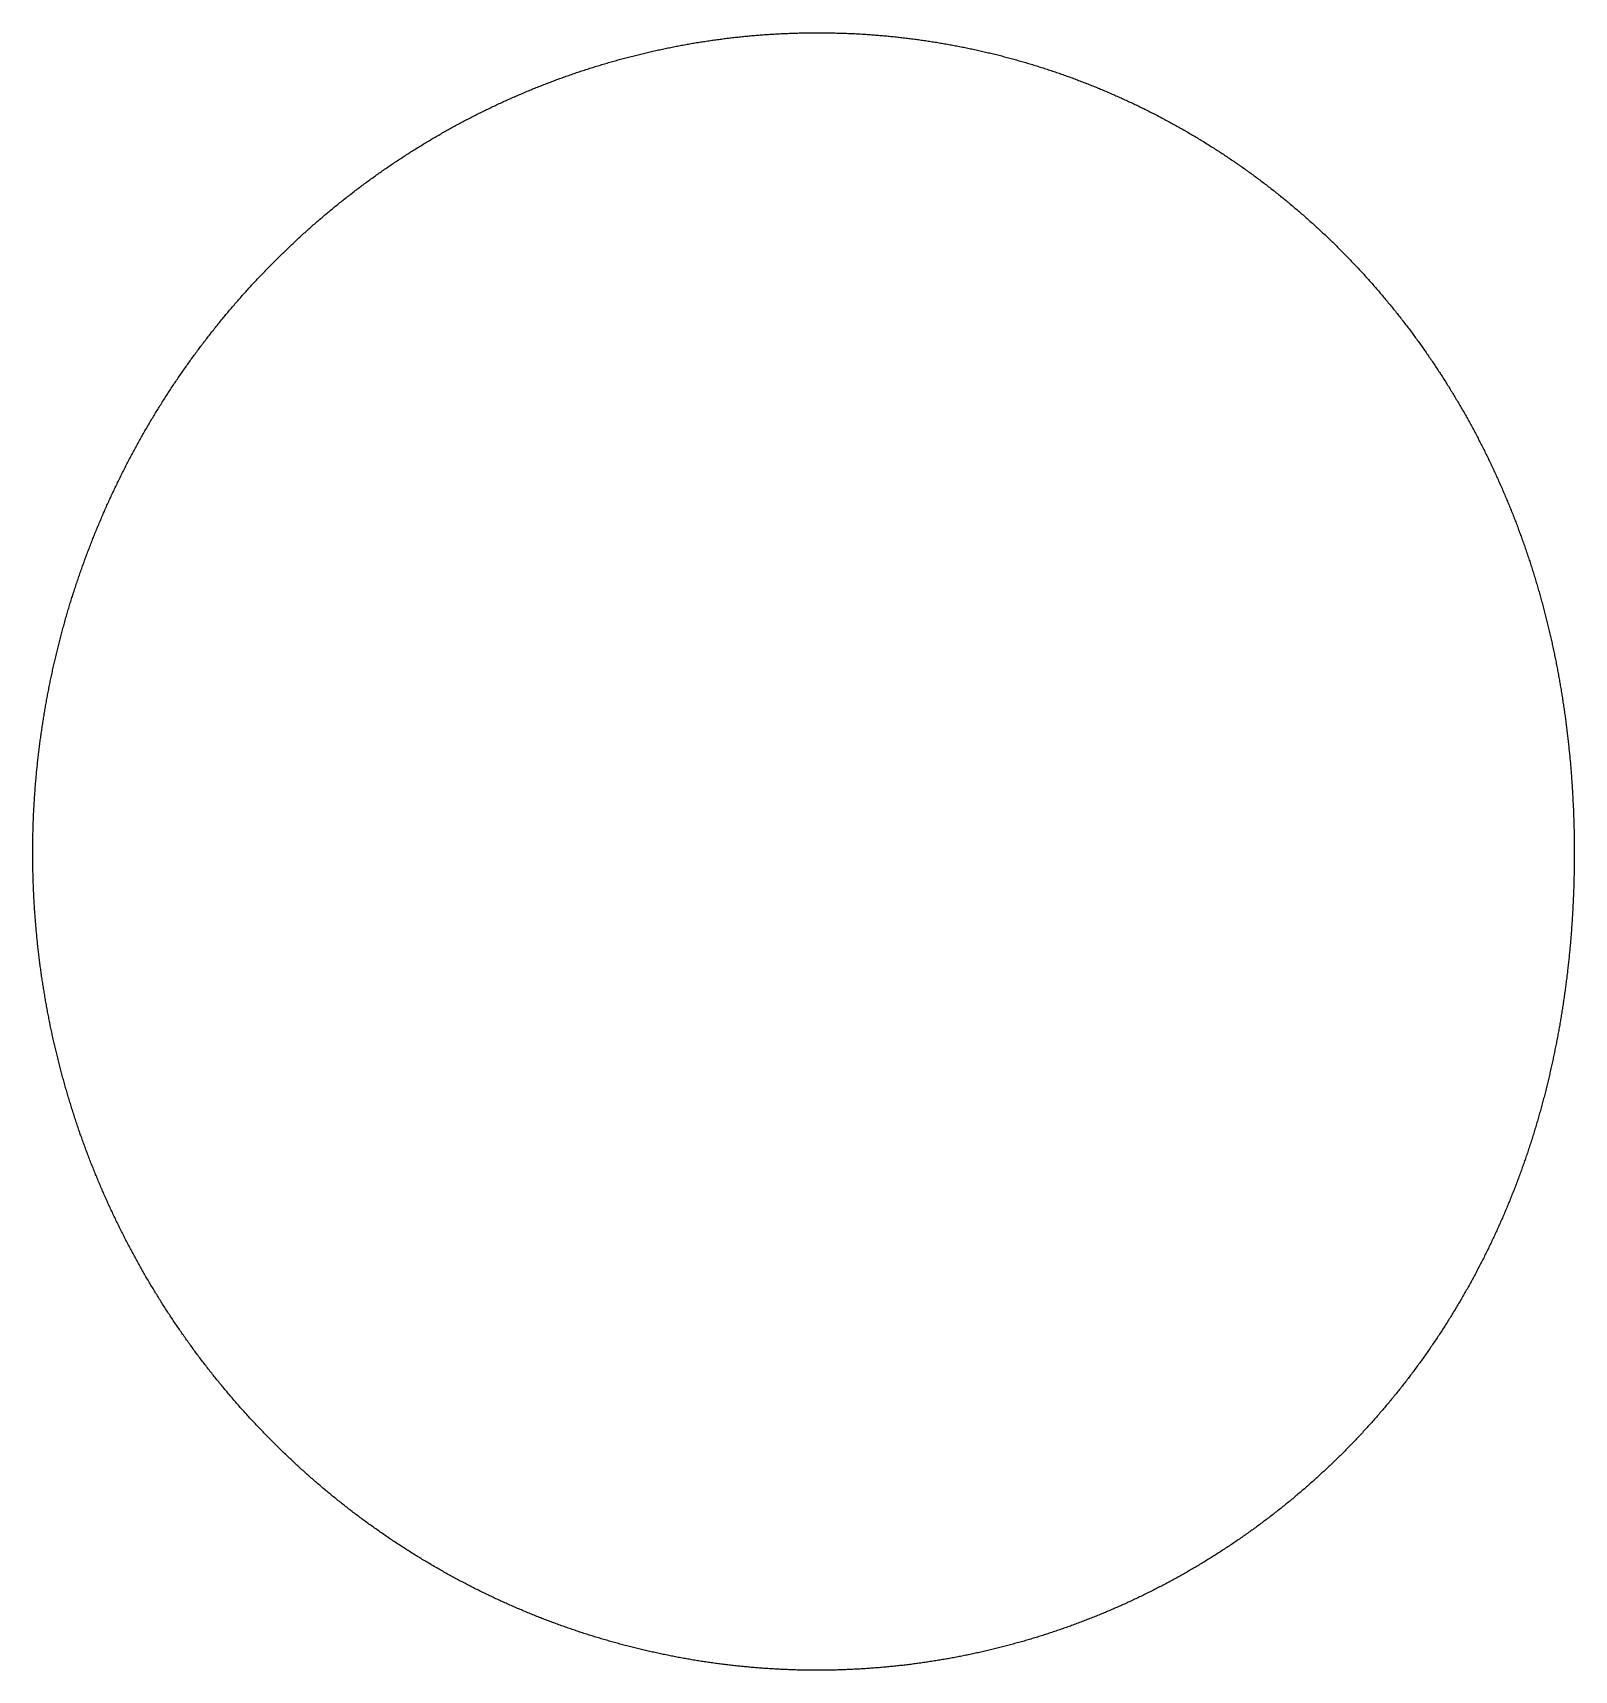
# Model space of a CAD drawing. Header units: metres. Extents: x -294 to 245, y -286 to 287.
import ezdxf

# ---------------------------------------------------------------- set-up
doc = ezdxf.new("R2010")
doc.units = ezdxf.units.M

msp = doc.modelspace()

# ---------------------------------------------------------------- linework, layer by layer
msp.add_lwpolyline([(245.04, 0), (245.04, -0.12), (245.04, -0.61), (245.04, -1.09), (245.04, -1.58), (245.04, -1.58), (245.03, -2.07), (245.03, -2.55), (245.03, -3.04), (245.02, -3.53), (245.02, -4.02), (245.01, -4.5), (245.01, -4.99), (245, -5.48), (244.99, -5.96), (244.99, -6.45), (244.98, -6.94), (244.97, -7.42), (244.96, -7.91), (244.95, -8.39), (244.94, -8.88), (244.92, -9.37), (244.91, -9.85), (244.9, -10.34), (244.88, -10.83), (244.87, -11.31), (244.85, -11.8), (244.84, -12.29), (244.82, -12.77), (244.81, -13.26), (244.79, -13.75), (244.77, -14.23), (244.75, -14.72), (244.73, -15.21), (244.71, -15.69), (244.69, -16.18), (244.67, -16.66), (244.65, -17.15), (244.62, -17.64), (244.6, -18.12), (244.58, -18.61), (244.55, -19.09), (244.53, -19.58), (244.5, -20.07), (244.47, -20.55), (244.45, -21.04), (244.42, -21.52), (244.39, -22.01), (244.36, -22.5), (244.33, -22.98), (244.3, -23.47), (244.27, -23.95), (244.23, -24.44), (244.2, -24.92), (244.17, -25.41), (244.13, -25.9), (244.1, -26.38), (244.06, -26.87), (244.03, -27.35), (243.99, -27.84), (243.95, -28.32), (243.92, -28.81), (243.88, -29.29), (243.84, -29.78), (243.8, -30.26), (243.76, -30.75), (243.71, -31.23), (243.67, -31.72), (243.63, -32.2), (243.58, -32.69), (243.54, -33.17), (243.49, -33.66), (243.45, -34.14), (243.4, -34.63), (243.35, -35.11), (243.31, -35.59), (243.26, -36.08), (243.21, -36.56), (243.16, -37.05), (243.11, -37.53), (243.06, -38.02), (243, -38.5), (242.95, -38.98), (242.9, -39.47), (242.84, -39.95), (242.79, -40.43), (242.73, -40.92), (242.68, -41.4), (242.62, -41.88), (242.56, -42.37), (242.5, -42.85), (242.45, -43.33), (242.39, -43.82), (242.32, -44.3), (242.26, -44.78), (242.2, -45.27), (242.14, -45.75), (242.08, -46.23), (242.01, -46.71), (241.95, -47.2), (241.88, -47.68), (241.82, -48.16), (241.75, -48.64), (241.68, -49.12), (241.61, -49.61), (241.55, -50.09), (241.48, -50.57), (241.41, -51.05), (241.33, -51.53), (241.26, -52.01), (241.19, -52.5), (241.12, -52.98), (241.04, -53.46), (240.97, -53.94), (240.89, -54.42), (240.82, -54.9), (240.74, -55.38), (240.67, -55.86), (240.59, -56.34), (240.51, -56.82), (240.43, -57.3), (240.35, -57.78), (240.27, -58.26), (240.19, -58.74), (240.1, -59.22), (240.02, -59.7), (239.94, -60.18), (239.85, -60.66), (239.77, -61.14), (239.68, -61.62), (239.59, -62.1), (239.5, -62.58), (239.42, -63.05), (239.33, -63.53), (239.24, -64.01), (239.15, -64.49), (239.06, -64.97), (238.96, -65.45), (238.87, -65.92), (238.78, -66.4), (238.68, -66.88), (238.59, -67.36), (238.5, -67.83), (238.4, -68.31), (238.3, -68.79), (238.21, -69.27), (238.11, -69.74), (238.01, -70.22), (237.91, -70.7), (237.81, -71.17), (237.71, -71.65), (237.61, -72.12), (237.51, -72.6), (237.4, -73.08), (237.3, -73.55), (237.2, -74.03), (237.09, -74.5), (236.98, -74.98), (236.88, -75.45), (236.77, -75.93), (236.66, -76.4), (236.55, -76.87), (236.44, -77.35), (236.33, -77.82), (236.22, -78.3), (236.11, -78.77), (236, -79.24), (235.88, -79.72), (235.77, -80.19), (235.65, -80.66), (235.54, -81.14), (235.42, -81.61), (235.31, -82.08), (235.19, -82.55), (235.07, -83.03), (234.95, -83.5), (234.83, -83.97), (234.71, -84.44), (234.59, -84.91), (234.47, -85.38), (234.34, -85.85), (234.22, -86.32), (234.09, -86.79), (233.97, -87.27), (233.84, -87.74), (233.71, -88.21), (233.59, -88.67), (233.46, -89.14), (233.33, -89.61), (233.2, -90.08), (233.07, -90.55), (232.94, -91.02), (232.8, -91.49), (232.67, -91.96), (232.54, -92.42), (232.4, -92.89), (232.27, -93.36), (232.13, -93.83), (231.99, -94.29), (231.86, -94.76), (231.72, -95.23), (231.58, -95.69), (231.44, -96.16), (231.3, -96.63), (231.16, -97.09), (231.02, -97.56), (230.87, -98.02), (230.73, -98.49), (230.58, -98.95), (230.44, -99.42), (230.29, -99.88), (230.15, -100.34), (230, -100.81), (229.85, -101.27), (229.7, -101.74), (229.55, -102.2), (229.4, -102.66), (229.25, -103.12), (229.09, -103.59), (228.94, -104.05), (228.79, -104.51), (228.63, -104.97), (228.48, -105.43), (228.32, -105.89), (228.16, -106.35), (228.01, -106.81), (227.85, -107.27), (227.69, -107.73), (227.53, -108.19), (227.37, -108.65), (227.2, -109.11), (227.04, -109.57), (226.88, -110.03), (226.71, -110.49), (226.55, -110.94), (226.38, -111.4), (226.22, -111.86), (226.05, -112.32), (225.88, -112.77), (225.71, -113.23), (225.54, -113.69), (225.37, -114.14), (225.2, -114.6), (225.03, -115.05), (224.85, -115.51), (224.68, -115.96), (224.51, -116.42), (224.33, -116.87), (224.16, -117.32), (223.98, -117.78), (223.8, -118.23), (223.62, -118.68), (223.44, -119.14), (223.26, -119.59), (223.08, -120.04), (222.9, -120.49), (222.72, -120.94), (222.54, -121.39), (222.35, -121.85), (222.17, -122.3), (221.98, -122.75), (221.8, -123.2), (221.61, -123.64), (221.42, -124.09), (221.23, -124.54), (221.04, -124.99), (220.85, -125.44), (220.66, -125.89), (220.47, -126.33), (220.28, -126.78), (220.08, -127.23), (219.89, -127.67), (219.7, -128.12), (219.5, -128.57), (219.3, -129.01), (219.11, -129.46), (218.91, -129.9), (218.71, -130.34), (218.51, -130.79), (218.31, -131.23), (218.11, -131.67), (217.91, -132.12), (217.7, -132.56), (217.5, -133), (217.3, -133.44), (217.09, -133.89), (216.88, -134.33), (216.68, -134.77), (216.47, -135.21), (216.26, -135.65), (216.05, -136.09), (215.84, -136.53), (215.63, -136.96), (215.42, -137.4), (215.21, -137.84), (215, -138.28), (214.78, -138.72), (214.57, -139.15), (214.35, -139.59), (214.14, -140.03), (213.92, -140.46), (213.7, -140.9), (213.48, -141.33), (213.26, -141.77), (213.04, -142.2), (212.82, -142.63), (212.6, -143.07), (212.38, -143.5), (212.15, -143.93), (211.93, -144.36), (211.7, -144.8), (211.48, -145.23), (211.25, -145.66), (211.02, -146.09), (210.8, -146.52), (210.57, -146.95), (210.34, -147.38), (210.11, -147.81), (209.88, -148.23), (209.65, -148.66), (209.41, -149.09), (209.18, -149.52), (208.95, -149.94), (208.71, -150.37), (208.48, -150.8), (208.24, -151.22), (208, -151.65), (207.77, -152.07), (207.53, -152.5), (207.29, -152.92), (207.05, -153.34), (206.81, -153.77), (206.57, -154.19), (206.33, -154.61), (206.09, -155.04), (205.84, -155.46), (205.6, -155.88), (205.35, -156.3), (205.11, -156.72), (204.86, -157.14), (204.61, -157.56), (204.37, -157.98), (204.12, -158.39), (203.87, -158.81), (203.62, -159.23), (203.37, -159.65), (203.11, -160.06), (202.86, -160.48), (202.61, -160.89), (202.35, -161.31), (202.1, -161.72), (201.84, -162.14), (201.59, -162.55), (201.33, -162.96), (201.07, -163.38), (200.81, -163.79), (200.55, -164.2), (200.29, -164.61), (200.03, -165.02), (199.77, -165.43), (199.51, -165.84), (199.24, -166.25), (198.98, -166.66), (198.71, -167.07), (198.45, -167.48), (198.18, -167.89), (197.91, -168.29), (197.65, -168.7), (197.38, -169.1), (197.11, -169.51), (196.84, -169.92), (196.57, -170.32), (196.3, -170.72), (196.03, -171.13), (195.75, -171.53), (195.48, -171.93), (195.2, -172.33), (194.93, -172.74), (194.65, -173.14), (194.38, -173.54), (194.1, -173.94), (193.82, -174.34), (193.54, -174.74), (193.26, -175.13), (192.98, -175.53), (192.7, -175.93), (192.42, -176.33), (192.14, -176.72), (191.85, -177.12), (191.57, -177.51), (191.29, -177.91), (191, -178.3), (190.71, -178.7), (190.43, -179.09), (190.14, -179.48), (189.85, -179.87), (189.56, -180.27), (189.27, -180.66), (188.98, -181.05), (188.69, -181.44), (188.4, -181.83), (188.11, -182.22), (187.81, -182.6), (187.52, -182.99), (187.22, -183.38), (186.93, -183.77), (186.63, -184.15), (186.33, -184.54), (186.04, -184.92), (185.74, -185.31), (185.44, -185.69), (185.14, -186.07), (184.84, -186.46), (184.54, -186.84), (184.24, -187.22), (183.93, -187.6), (183.63, -187.98), (183.33, -188.36), (183.02, -188.74), (182.72, -189.12), (182.41, -189.5), (182.1, -189.88), (181.79, -190.25), (181.49, -190.63), (181.18, -191.01), (180.87, -191.38), (180.56, -191.76), (180.25, -192.13), (179.93, -192.51), (179.62, -192.88), (179.31, -193.25), (179, -193.62), (178.68, -194), (178.37, -194.37), (178.05, -194.74), (177.73, -195.11), (177.42, -195.47), (177.1, -195.84), (176.78, -196.21), (176.46, -196.58), (176.14, -196.95), (175.82, -197.31), (175.5, -197.68), (175.18, -198.04), (174.85, -198.41), (174.53, -198.77), (174.21, -199.13), (173.88, -199.5), (173.56, -199.86), (173.23, -200.22), (172.9, -200.58), (172.58, -200.94), (172.25, -201.3), (171.92, -201.66), (171.59, -202.02), (171.26, -202.37), (170.93, -202.73), (170.6, -203.09), (170.26, -203.44), (169.93, -203.8), (169.6, -204.15), (169.26, -204.51), (168.93, -204.86), (168.59, -205.21), (168.26, -205.57), (167.92, -205.92), (167.58, -206.27), (167.25, -206.62), (166.91, -206.97), (166.57, -207.32), (166.23, -207.67), (165.89, -208.01), (165.55, -208.36), (165.2, -208.71), (164.86, -209.05), (164.52, -209.4), (164.17, -209.74), (163.83, -210.09), (163.49, -210.43), (163.14, -210.77), (162.79, -211.11), (162.45, -211.45), (162.1, -211.79), (161.75, -212.13), (161.4, -212.47), (161.05, -212.81), (160.7, -213.15), (160.35, -213.49), (160, -213.82), (159.65, -214.16), (159.29, -214.49), (158.94, -214.83), (158.59, -215.16), (158.23, -215.5), (157.88, -215.83), (157.52, -216.16), (157.16, -216.49), (156.81, -216.82), (156.45, -217.15), (156.09, -217.48), (155.73, -217.81), (155.37, -218.14), (155.01, -218.47), (154.65, -218.79), (154.29, -219.12), (153.93, -219.44), (153.56, -219.77), (153.2, -220.09), (152.83, -220.41), (152.47, -220.74), (152.11, -221.06), (151.74, -221.38), (151.37, -221.7), (151.01, -222.02), (150.64, -222.34), (150.27, -222.66), (149.9, -222.97), (149.53, -223.29), (149.16, -223.61), (148.79, -223.92), (148.42, -224.24), (148.05, -224.55), (147.68, -224.86), (147.3, -225.18), (146.93, -225.49), (146.56, -225.8), (146.18, -226.11), (145.8, -226.42), (145.43, -226.73), (145.05, -227.04), (144.68, -227.35), (144.3, -227.65), (143.92, -227.96), (143.54, -228.27), (143.16, -228.57), (142.78, -228.88), (142.4, -229.18), (142.02, -229.48), (141.64, -229.78), (141.26, -230.08), (140.87, -230.39), (140.49, -230.69), (140.11, -230.98), (139.72, -231.28), (139.34, -231.58), (138.95, -231.88), (138.57, -232.17), (138.18, -232.47), (137.79, -232.77), (137.4, -233.06), (137.02, -233.35), (136.63, -233.65), (136.24, -233.94), (135.85, -234.23), (135.46, -234.52), (135.07, -234.81), (134.67, -235.1), (134.28, -235.39), (133.89, -235.67), (133.5, -235.96), (133.1, -236.25), (132.71, -236.53), (132.31, -236.82), (131.92, -237.1), (131.52, -237.39), (131.13, -237.67), (130.73, -237.95), (130.33, -238.23), (129.94, -238.51), (129.54, -238.79), (129.14, -239.07), (128.74, -239.35), (128.34, -239.63), (127.94, -239.9), (127.54, -240.18), (127.14, -240.45), (126.73, -240.73), (126.33, -241), (125.93, -241.27), (125.52, -241.55), (125.12, -241.82), (124.72, -242.09), (124.31, -242.36), (123.91, -242.63), (123.5, -242.89), (123.09, -243.16), (122.69, -243.43), (122.28, -243.7), (121.87, -243.96), (121.46, -244.23), (121.05, -244.49), (120.64, -244.75), (120.23, -245.01), (119.82, -245.28), (119.41, -245.54), (119, -245.8), (118.59, -246.06), (118.18, -246.31), (117.76, -246.57), (117.35, -246.83), (116.94, -247.08), (116.52, -247.34), (116.11, -247.59), (115.69, -247.85), (115.27, -248.1), (114.86, -248.35), (114.44, -248.6), (114.02, -248.86), (113.61, -249.11), (113.19, -249.35), (112.77, -249.6), (112.35, -249.85), (111.93, -250.1), (111.51, -250.34), (111.09, -250.59), (110.67, -250.83), (110.25, -251.08), (109.83, -251.32), (109.4, -251.56), (108.98, -251.8), (108.56, -252.04), (108.13, -252.28), (107.71, -252.52), (107.29, -252.76), (106.86, -253), (106.44, -253.23), (106.01, -253.47), (105.58, -253.7), (105.16, -253.94), (104.73, -254.17), (104.3, -254.4), (103.87, -254.63), (103.45, -254.86), (103.02, -255.09), (102.59, -255.32), (102.16, -255.55), (101.73, -255.78), (101.3, -256.01), (100.87, -256.23), (100.43, -256.46), (100, -256.68), (99.57, -256.9), (99.14, -257.13), (98.7, -257.35), (98.27, -257.57), (97.84, -257.79), (97.4, -258.01), (96.97, -258.23), (96.53, -258.45), (96.1, -258.66), (95.66, -258.88), (95.22, -259.09), (94.79, -259.31), (94.35, -259.52), (93.91, -259.73), (93.47, -259.95), (93.03, -260.16), (92.59, -260.37), (92.16, -260.58), (91.72, -260.79), (91.28, -260.99), (90.84, -261.2), (90.39, -261.41), (89.95, -261.61), (89.51, -261.82), (89.07, -262.02), (88.63, -262.22), (88.18, -262.43), (87.74, -262.63), (87.3, -262.83), (86.85, -263.03), (86.41, -263.23), (85.96, -263.42), (85.52, -263.62), (85.07, -263.82), (84.63, -264.01), (84.18, -264.21), (83.74, -264.4), (83.29, -264.59), (82.84, -264.78), (82.39, -264.98), (81.95, -265.17), (81.5, -265.36), (81.05, -265.54), (80.6, -265.73), (80.15, -265.92), (79.7, -266.1), (79.25, -266.29), (78.8, -266.47), (78.35, -266.66), (77.9, -266.84), (77.45, -267.02), (76.99, -267.2), (76.54, -267.38), (76.09, -267.56), (75.64, -267.74), (75.18, -267.92), (74.73, -268.1), (74.28, -268.27), (73.82, -268.45), (73.37, -268.62), (72.91, -268.79), (72.46, -268.97), (72, -269.14), (71.55, -269.31), (71.09, -269.48), (70.63, -269.65), (70.18, -269.82), (69.72, -269.98), (69.26, -270.15), (68.81, -270.32), (68.35, -270.48), (67.89, -270.64), (67.43, -270.81), (66.97, -270.97), (66.51, -271.13), (66.05, -271.29), (65.59, -271.45), (65.13, -271.61), (64.67, -271.77), (64.21, -271.93), (63.75, -272.08), (63.29, -272.24), (62.83, -272.39), (62.37, -272.54), (61.9, -272.7), (61.44, -272.85), (60.98, -273), (60.52, -273.15), (60.05, -273.3), (59.59, -273.45), (59.13, -273.6), (58.66, -273.74), (58.2, -273.89), (57.73, -274.03), (57.27, -274.18), (56.8, -274.32), (56.34, -274.46), (55.87, -274.6), (55.41, -274.74), (54.94, -274.88), (54.47, -275.02), (54.01, -275.16), (53.54, -275.3), (53.07, -275.43), (52.6, -275.57), (52.14, -275.7), (51.67, -275.84), (51.2, -275.97), (50.73, -276.1), (50.26, -276.23), (49.79, -276.36), (49.32, -276.49), (48.86, -276.62), (48.39, -276.75), (47.92, -276.87), (47.45, -277), (46.97, -277.12), (46.5, -277.25), (46.03, -277.37), (45.56, -277.49), (45.09, -277.61), (44.62, -277.73), (44.15, -277.85), (43.68, -277.97), (43.2, -278.09), (42.73, -278.21), (42.26, -278.32), (41.78, -278.44), (41.31, -278.55), (40.84, -278.67), (40.36, -278.78), (39.89, -278.89), (39.42, -279), (38.94, -279.11), (38.47, -279.22), (37.99, -279.33), (37.52, -279.43), (37.04, -279.54), (36.57, -279.65), (36.09, -279.75), (35.62, -279.85), (35.14, -279.96), (34.67, -280.06), (34.19, -280.16), (33.71, -280.26), (33.24, -280.36), (32.76, -280.46), (32.28, -280.56), (31.81, -280.65), (31.33, -280.75), (30.85, -280.84), (30.38, -280.94), (29.9, -281.03), (29.42, -281.12), (28.94, -281.21), (28.46, -281.3), (27.98, -281.39), (27.51, -281.48), (27.03, -281.57), (26.55, -281.65), (26.07, -281.74), (25.59, -281.83), (25.11, -281.91), (24.63, -281.99), (24.15, -282.07), (23.67, -282.16), (23.19, -282.24), (22.71, -282.32), (22.23, -282.39), (21.75, -282.47), (21.27, -282.55), (20.79, -282.63), (20.31, -282.7), (19.83, -282.77), (19.35, -282.85), (18.86, -282.92), (18.38, -282.99), (17.9, -283.06), (17.42, -283.13), (16.94, -283.2), (16.46, -283.27), (15.97, -283.34), (15.49, -283.4), (15.01, -283.47), (14.53, -283.53), (14.04, -283.59), (13.56, -283.66), (13.08, -283.72), (12.6, -283.78), (12.11, -283.84), (11.63, -283.9), (11.15, -283.96), (10.66, -284.01), (10.18, -284.07), (9.7, -284.12), (9.21, -284.18), (8.73, -284.23), (8.25, -284.29), (7.76, -284.34), (7.28, -284.39), (6.79, -284.44), (6.31, -284.49), (5.82, -284.53), (5.34, -284.58), (4.86, -284.63), (4.37, -284.67), (3.89, -284.72), (3.4, -284.76), (2.92, -284.8), (2.43, -284.85), (1.95, -284.89), (1.46, -284.93), (0.98, -284.96), (0.49, -285), (0.01, -285.04), (-0.48, -285.08), (-0.96, -285.11), (-1.45, -285.15), (-1.94, -285.18), (-2.42, -285.21), (-2.91, -285.24), (-3.39, -285.27), (-3.88, -285.3), (-4.36, -285.33), (-4.85, -285.36), (-5.34, -285.39), (-5.82, -285.41), (-6.31, -285.44), (-6.79, -285.46), (-7.28, -285.49), (-7.77, -285.51), (-8.25, -285.53), (-8.74, -285.55), (-9.23, -285.57), (-9.71, -285.59), (-10.2, -285.61), (-10.68, -285.63), (-11.17, -285.64), (-11.66, -285.66), (-12.14, -285.67), (-12.63, -285.69), (-13.12, -285.7), (-13.6, -285.71), (-14.09, -285.72), (-14.58, -285.73), (-15.06, -285.74), (-15.55, -285.75), (-16.04, -285.76), (-16.52, -285.77), (-17.01, -285.77), (-17.5, -285.78), (-17.98, -285.78), (-18.47, -285.78), (-18.96, -285.79), (-19.44, -285.79), (-19.93, -285.79), (-20.42, -285.79), (-20.9, -285.79), (-21.39, -285.78), (-21.88, -285.78), (-22.36, -285.77), (-22.85, -285.77), (-23.34, -285.76), (-23.82, -285.76), (-24.31, -285.75), (-24.8, -285.74), (-25.28, -285.73), (-25.77, -285.72), (-26.26, -285.71), (-26.74, -285.7), (-27.23, -285.68), (-27.72, -285.67), (-28.2, -285.65), (-28.69, -285.64), (-29.18, -285.62), (-29.66, -285.6), (-30.15, -285.58), (-30.64, -285.56), (-31.12, -285.54), (-31.61, -285.52), (-32.09, -285.5), (-32.58, -285.48), (-33.07, -285.45), (-33.55, -285.43), (-34.04, -285.4), (-34.52, -285.37), (-35.01, -285.35), (-35.5, -285.32), (-35.98, -285.29), (-36.47, -285.26), (-36.95, -285.23), (-37.44, -285.19), (-37.92, -285.16), (-38.41, -285.13), (-38.9, -285.09), (-39.38, -285.06), (-39.87, -285.02), (-40.35, -284.98), (-40.84, -284.94), (-41.32, -284.91), (-41.81, -284.86), (-42.29, -284.82), (-42.78, -284.78), (-43.26, -284.74), (-43.75, -284.69), (-44.23, -284.65), (-44.72, -284.6), (-45.2, -284.56), (-45.68, -284.51), (-46.17, -284.46), (-46.65, -284.41), (-47.14, -284.36), (-47.62, -284.31), (-48.1, -284.26), (-48.59, -284.21), (-49.07, -284.15), (-49.56, -284.1), (-50.04, -284.04), (-50.52, -283.99), (-51.01, -283.93), (-51.49, -283.87), (-51.97, -283.81), (-52.46, -283.75), (-52.94, -283.69), (-53.42, -283.63), (-53.9, -283.57), (-54.39, -283.5), (-54.87, -283.44), (-55.35, -283.37), (-55.83, -283.31), (-56.32, -283.24), (-56.8, -283.17), (-57.28, -283.1), (-57.76, -283.03), (-58.24, -282.96), (-58.72, -282.89), (-59.21, -282.82), (-59.69, -282.75), (-60.17, -282.67), (-60.65, -282.6), (-61.13, -282.52), (-61.61, -282.44), (-62.09, -282.37), (-62.57, -282.29), (-63.05, -282.21), (-63.53, -282.13), (-64.01, -282.05), (-64.49, -281.96), (-64.97, -281.88), (-65.45, -281.8), (-65.93, -281.71), (-66.41, -281.63), (-66.89, -281.54), (-67.37, -281.45), (-67.84, -281.36), (-68.32, -281.28), (-68.8, -281.19), (-69.28, -281.09), (-69.76, -281), (-70.23, -280.91), (-70.71, -280.82), (-71.19, -280.72), (-71.67, -280.63), (-72.14, -280.53), (-72.62, -280.43), (-73.1, -280.33), (-73.57, -280.24), (-74.05, -280.14), (-74.53, -280.04), (-75, -279.93), (-75.48, -279.83), (-75.95, -279.73), (-76.43, -279.62), (-76.91, -279.52), (-77.38, -279.41), (-77.86, -279.31), (-78.33, -279.2), (-78.8, -279.09), (-79.28, -278.98), (-79.75, -278.87), (-80.23, -278.76), (-80.7, -278.65), (-81.17, -278.54), (-81.65, -278.42), (-82.12, -278.31), (-82.59, -278.19), (-83.07, -278.08), (-83.54, -277.96), (-84.01, -277.84), (-84.48, -277.72), (-84.95, -277.6), (-85.43, -277.48), (-85.9, -277.36), (-86.37, -277.24), (-86.84, -277.12), (-87.31, -276.99), (-87.78, -276.87), (-88.25, -276.74), (-88.72, -276.62), (-89.19, -276.49), (-89.66, -276.36), (-90.13, -276.23), (-90.6, -276.1), (-91.07, -275.97), (-91.54, -275.84), (-92, -275.71), (-92.47, -275.57), (-92.94, -275.44), (-93.41, -275.3), (-93.87, -275.17), (-94.34, -275.03), (-94.81, -274.89), (-95.28, -274.75), (-95.74, -274.62), (-96.21, -274.48), (-96.67, -274.33), (-97.14, -274.19), (-97.6, -274.05), (-98.07, -273.91), (-98.53, -273.76), (-99, -273.62), (-99.46, -273.47), (-99.93, -273.32), (-100.39, -273.18), (-100.85, -273.03), (-101.32, -272.88), (-101.78, -272.73), (-102.24, -272.58), (-102.71, -272.42), (-103.17, -272.27), (-103.63, -272.12), (-104.09, -271.96), (-104.55, -271.81), (-105.01, -271.65), (-105.47, -271.49), (-105.93, -271.34), (-106.39, -271.18), (-106.85, -271.02), (-107.31, -270.86), (-107.77, -270.7), (-108.23, -270.53), (-108.69, -270.37), (-109.15, -270.21), (-109.61, -270.04), (-110.06, -269.88), (-110.52, -269.71), (-110.98, -269.54), (-111.44, -269.38), (-111.89, -269.21), (-112.35, -269.04), (-112.8, -268.87), (-113.26, -268.7), (-113.72, -268.52), (-114.17, -268.35), (-114.62, -268.18), (-115.08, -268), (-115.53, -267.83), (-115.99, -267.65), (-116.44, -267.47), (-116.89, -267.3), (-117.35, -267.12), (-117.8, -266.94), (-118.25, -266.76), (-118.7, -266.58), (-119.15, -266.4), (-119.61, -266.21), (-120.06, -266.03), (-120.51, -265.85), (-120.96, -265.66), (-121.41, -265.47), (-121.86, -265.29), (-122.3, -265.1), (-122.75, -264.91), (-123.2, -264.72), (-123.65, -264.53), (-124.1, -264.34), (-124.55, -264.15), (-124.99, -263.96), (-125.44, -263.76), (-125.89, -263.57), (-126.33, -263.38), (-126.78, -263.18), (-127.22, -262.98), (-127.67, -262.79), (-128.11, -262.59), (-128.56, -262.39), (-129, -262.19), (-129.44, -261.99), (-129.89, -261.79), (-130.33, -261.59), (-130.77, -261.38), (-131.21, -261.18), (-131.66, -260.97), (-132.1, -260.77), (-132.54, -260.56), (-132.98, -260.36), (-133.42, -260.15), (-133.86, -259.94), (-134.3, -259.73), (-134.74, -259.52), (-135.18, -259.31), (-135.61, -259.1), (-136.05, -258.89), (-136.49, -258.67), (-136.93, -258.46), (-137.36, -258.24), (-137.8, -258.03), (-138.24, -257.81), (-138.67, -257.59), (-139.11, -257.38), (-139.54, -257.16), (-139.98, -256.94), (-140.41, -256.72), (-140.84, -256.5), (-141.28, -256.27), (-141.71, -256.05), (-142.14, -255.83), (-142.57, -255.6), (-143, -255.38), (-143.44, -255.15), (-143.87, -254.93), (-144.3, -254.7), (-144.73, -254.47), (-145.16, -254.24), (-145.59, -254.01), (-146.01, -253.78), (-146.44, -253.55), (-146.87, -253.32), (-147.3, -253.09), (-147.72, -252.85), (-148.15, -252.62), (-148.58, -252.38), (-149, -252.15), (-149.43, -251.91), (-149.85, -251.67), (-150.28, -251.44), (-150.7, -251.2), (-151.13, -250.96), (-151.55, -250.72), (-151.97, -250.48), (-152.39, -250.23), (-152.82, -249.99), (-153.24, -249.75), (-153.66, -249.5), (-154.08, -249.26), (-154.5, -249.01), (-154.92, -248.77), (-155.34, -248.52), (-155.76, -248.27), (-156.18, -248.02), (-156.59, -247.77), (-157.01, -247.52), (-157.43, -247.27), (-157.84, -247.02), (-158.26, -246.77), (-158.68, -246.52), (-159.09, -246.26), (-159.51, -246.01), (-159.92, -245.75), (-160.33, -245.5), (-160.75, -245.24), (-161.16, -244.98), (-161.57, -244.72), (-161.99, -244.46), (-162.4, -244.2), (-162.81, -243.94), (-163.22, -243.68), (-163.63, -243.42), (-164.04, -243.16), (-164.45, -242.89), (-164.86, -242.63), (-165.27, -242.37), (-165.67, -242.1), (-166.08, -241.83), (-166.49, -241.57), (-166.89, -241.3), (-167.3, -241.03), (-167.71, -240.76), (-168.11, -240.49), (-168.52, -240.22), (-168.92, -239.95), (-169.32, -239.68), (-169.73, -239.4), (-170.13, -239.13), (-170.53, -238.86), (-170.93, -238.58), (-171.33, -238.3), (-171.73, -238.03), (-172.13, -237.75), (-172.53, -237.47), (-172.93, -237.19), (-173.33, -236.92), (-173.73, -236.63), (-174.13, -236.35), (-174.52, -236.07), (-174.92, -235.79), (-175.32, -235.51), (-175.71, -235.22), (-176.11, -234.94), (-176.5, -234.66), (-176.9, -234.37), (-177.29, -234.08), (-177.68, -233.8), (-178.07, -233.51), (-178.47, -233.22), (-178.86, -232.93), (-179.25, -232.64), (-179.64, -232.35), (-180.03, -232.06), (-180.42, -231.77), (-180.81, -231.47), (-181.2, -231.18), (-181.58, -230.89), (-181.97, -230.59), (-182.36, -230.3), (-182.75, -230), (-183.13, -229.71), (-183.52, -229.41), (-183.9, -229.11), (-184.29, -228.81), (-184.67, -228.51), (-185.05, -228.21), (-185.43, -227.91), (-185.82, -227.61), (-186.2, -227.31), (-186.58, -227), (-186.96, -226.7), (-187.34, -226.4), (-187.72, -226.09), (-188.1, -225.79), (-188.48, -225.48), (-188.85, -225.17), (-189.23, -224.87), (-189.61, -224.56), (-189.98, -224.25), (-190.36, -223.94), (-190.74, -223.63), (-191.11, -223.32), (-191.48, -223.01), (-191.86, -222.7), (-192.23, -222.38), (-192.6, -222.07), (-192.98, -221.76), (-193.35, -221.44), (-193.72, -221.13), (-194.09, -220.81), (-194.46, -220.49), (-194.83, -220.18), (-195.19, -219.86), (-195.56, -219.54), (-195.93, -219.22), (-196.3, -218.9), (-196.66, -218.58), (-197.03, -218.26), (-197.39, -217.94), (-197.76, -217.61), (-198.12, -217.29), (-198.49, -216.97), (-198.85, -216.64), (-199.21, -216.32), (-199.57, -215.99), (-199.93, -215.67), (-200.29, -215.34), (-200.65, -215.01), (-201.01, -214.68), (-201.37, -214.35), (-201.73, -214.03), (-202.09, -213.7), (-202.45, -213.36), (-202.8, -213.03), (-203.16, -212.7), (-203.51, -212.37), (-203.87, -212.04), (-204.22, -211.7), (-204.58, -211.37), (-204.93, -211.03), (-205.28, -210.7), (-205.63, -210.36), (-205.99, -210.02), (-206.34, -209.69), (-206.69, -209.35), (-207.04, -209.01), (-207.38, -208.67), (-207.73, -208.33), (-208.08, -207.99), (-208.43, -207.65), (-208.77, -207.31), (-209.12, -206.96), (-209.47, -206.62), (-209.81, -206.28), (-210.15, -205.93), (-210.5, -205.59), (-210.84, -205.24), (-211.18, -204.9), (-211.52, -204.55), (-211.87, -204.2), (-212.21, -203.86), (-212.55, -203.51), (-212.89, -203.16), (-213.22, -202.81), (-213.56, -202.46), (-213.9, -202.11), (-214.24, -201.76), (-214.57, -201.4), (-214.91, -201.05), (-215.24, -200.7), (-215.58, -200.35), (-215.91, -199.99), (-216.24, -199.64), (-216.58, -199.28), (-216.91, -198.92), (-217.24, -198.57), (-217.57, -198.21), (-217.9, -197.85), (-218.23, -197.5), (-218.56, -197.14), (-218.89, -196.78), (-219.22, -196.42), (-219.54, -196.06), (-219.87, -195.7), (-220.19, -195.33), (-220.52, -194.97), (-220.84, -194.61), (-221.17, -194.25), (-221.49, -193.88), (-221.81, -193.52), (-222.14, -193.15), (-222.46, -192.79), (-222.78, -192.42), (-223.1, -192.05), (-223.42, -191.69), (-223.74, -191.32), (-224.05, -190.95), (-224.37, -190.58), (-224.69, -190.21), (-225.01, -189.84), (-225.32, -189.47), (-225.64, -189.1), (-225.95, -188.73), (-226.26, -188.36), (-226.58, -187.98), (-226.89, -187.61), (-227.2, -187.24), (-227.51, -186.86), (-227.82, -186.49), (-228.13, -186.11), (-228.44, -185.74), (-228.75, -185.36), (-229.06, -184.98), (-229.36, -184.61), (-229.67, -184.23), (-229.98, -183.85), (-230.28, -183.47), (-230.59, -183.09), (-230.89, -182.71), (-231.19, -182.33), (-231.5, -181.95), (-231.8, -181.57), (-232.1, -181.18), (-232.4, -180.8), (-232.7, -180.42), (-233, -180.03), (-233.3, -179.65), (-233.59, -179.26), (-233.89, -178.88), (-234.19, -178.49), (-234.48, -178.11), (-234.78, -177.72), (-235.07, -177.33), (-235.37, -176.94), (-235.66, -176.56), (-235.95, -176.17), (-236.25, -175.78), (-236.54, -175.39), (-236.83, -175), (-237.12, -174.61), (-237.41, -174.21), (-237.7, -173.82), (-237.98, -173.43), (-238.27, -173.04), (-238.56, -172.64), (-238.84, -172.25), (-239.13, -171.85), (-239.41, -171.46), (-239.7, -171.06), (-239.98, -170.67), (-240.26, -170.27), (-240.54, -169.88), (-240.82, -169.48), (-241.1, -169.08), (-241.38, -168.68), (-241.66, -168.28), (-241.94, -167.88), (-242.22, -167.48), (-242.5, -167.08), (-242.77, -166.68), (-243.05, -166.28), (-243.32, -165.88), (-243.6, -165.48), (-243.87, -165.08), (-244.14, -164.67), (-244.42, -164.27), (-244.69, -163.87), (-244.96, -163.46), (-245.23, -163.06), (-245.5, -162.65), (-245.77, -162.25), (-246.04, -161.84), (-246.3, -161.43), (-246.57, -161.03), (-246.84, -160.62), (-247.1, -160.21), (-247.37, -159.8), (-247.63, -159.39), (-247.89, -158.98), (-248.16, -158.57), (-248.42, -158.16), (-248.68, -157.75), (-248.94, -157.34), (-249.2, -156.93), (-249.46, -156.52), (-249.72, -156.11), (-249.97, -155.69), (-250.23, -155.28), (-250.49, -154.87), (-250.74, -154.45), (-251, -154.04), (-251.25, -153.62), (-251.51, -153.21), (-251.76, -152.79), (-252.01, -152.37), (-252.26, -151.96), (-252.51, -151.54), (-252.76, -151.12), (-253.01, -150.7), (-253.26, -150.29), (-253.51, -149.87), (-253.75, -149.45), (-254, -149.03), (-254.25, -148.61), (-254.49, -148.19), (-254.74, -147.77), (-254.98, -147.34), (-255.22, -146.92), (-255.46, -146.5), (-255.71, -146.08), (-255.95, -145.65), (-256.19, -145.23), (-256.43, -144.81), (-256.66, -144.38), (-256.9, -143.96), (-257.14, -143.53), (-257.38, -143.11), (-257.61, -142.68), (-257.85, -142.26), (-258.08, -141.83), (-258.31, -141.4), (-258.55, -140.97), (-258.78, -140.55), (-259.01, -140.12), (-259.24, -139.69), (-259.47, -139.26), (-259.7, -138.83), (-259.93, -138.4), (-260.16, -137.97), (-260.38, -137.54), (-260.61, -137.11), (-260.83, -136.68), (-261.06, -136.25), (-261.28, -135.81), (-261.51, -135.38), (-261.73, -134.95), (-261.95, -134.52), (-262.17, -134.08), (-262.39, -133.65), (-262.61, -133.21), (-262.83, -132.78), (-263.05, -132.34), (-263.27, -131.91), (-263.48, -131.47), (-263.7, -131.04), (-263.91, -130.6), (-264.13, -130.16), (-264.34, -129.73), (-264.56, -129.29), (-264.77, -128.85), (-264.98, -128.41), (-265.19, -127.97), (-265.4, -127.53), (-265.61, -127.1), (-265.82, -126.66), (-266.03, -126.22), (-266.23, -125.78), (-266.44, -125.33), (-266.65, -124.89), (-266.85, -124.45), (-267.05, -124.01), (-267.26, -123.57), (-267.46, -123.13), (-267.66, -122.68), (-267.86, -122.24), (-268.06, -121.8), (-268.26, -121.35), (-268.46, -120.91), (-268.66, -120.46), (-268.86, -120.02), (-269.06, -119.57), (-269.25, -119.13), (-269.45, -118.68), (-269.64, -118.24), (-269.83, -117.79), (-270.03, -117.34), (-270.22, -116.89), (-270.41, -116.45), (-270.6, -116), (-270.79, -115.55), (-270.98, -115.1), (-271.17, -114.65), (-271.36, -114.21), (-271.54, -113.76), (-271.73, -113.31), (-271.92, -112.86), (-272.1, -112.41), (-272.28, -111.96), (-272.47, -111.5), (-272.65, -111.05), (-272.83, -110.6), (-273.01, -110.15), (-273.19, -109.7), (-273.37, -109.25), (-273.55, -108.79), (-273.73, -108.34), (-273.91, -107.89), (-274.08, -107.43), (-274.26, -106.98), (-274.43, -106.52), (-274.61, -106.07), (-274.78, -105.62), (-274.95, -105.16), (-275.12, -104.7), (-275.3, -104.25), (-275.47, -103.79), (-275.64, -103.34), (-275.8, -102.88), (-275.97, -102.42), (-276.14, -101.97), (-276.31, -101.51), (-276.47, -101.05), (-276.64, -100.59), (-276.8, -100.14), (-276.96, -99.68), (-277.13, -99.22), (-277.29, -98.76), (-277.45, -98.3), (-277.61, -97.84), (-277.77, -97.38), (-277.93, -96.92), (-278.09, -96.46), (-278.24, -96), (-278.4, -95.54), (-278.56, -95.08), (-278.71, -94.62), (-278.87, -94.15), (-279.02, -93.69), (-279.17, -93.23), (-279.32, -92.77), (-279.48, -92.31), (-279.63, -91.84), (-279.77, -91.38), (-279.92, -90.92), (-280.07, -90.45), (-280.22, -89.99), (-280.37, -89.52), (-280.51, -89.06), (-280.66, -88.6), (-280.8, -88.13), (-280.94, -87.67), (-281.09, -87.2), (-281.23, -86.73), (-281.37, -86.27), (-281.51, -85.8), (-281.65, -85.34), (-281.79, -84.87), (-281.93, -84.4), (-282.06, -83.94), (-282.2, -83.47), (-282.33, -83), (-282.47, -82.53), (-282.6, -82.07), (-282.74, -81.6), (-282.87, -81.13), (-283, -80.66), (-283.13, -80.19), (-283.26, -79.72), (-283.39, -79.25), (-283.52, -78.79), (-283.65, -78.32), (-283.78, -77.85), (-283.9, -77.38), (-284.03, -76.91), (-284.15, -76.44), (-284.28, -75.96), (-284.4, -75.49), (-284.53, -75.02), (-284.65, -74.55), (-284.77, -74.08), (-284.89, -73.61), (-285.01, -73.14), (-285.13, -72.67), (-285.25, -72.19), (-285.36, -71.72), (-285.48, -71.25), (-285.6, -70.78), (-285.71, -70.3), (-285.83, -69.83), (-285.94, -69.36), (-286.05, -68.88), (-286.16, -68.41), (-286.28, -67.94), (-286.39, -67.46), (-286.5, -66.99), (-286.6, -66.51), (-286.71, -66.04), (-286.82, -65.56), (-286.93, -65.09), (-287.03, -64.61), (-287.14, -64.14), (-287.24, -63.66), (-287.34, -63.19), (-287.45, -62.71), (-287.55, -62.24), (-287.65, -61.76), (-287.75, -61.28), (-287.85, -60.81), (-287.95, -60.33), (-288.04, -59.85), (-288.14, -59.38), (-288.24, -58.9), (-288.33, -58.42), (-288.43, -57.94), (-288.52, -57.47), (-288.61, -56.99), (-288.7, -56.51), (-288.8, -56.03), (-288.89, -55.55), (-288.98, -55.08), (-289.07, -54.6), (-289.15, -54.12), (-289.24, -53.64), (-289.33, -53.16), (-289.41, -52.68), (-289.5, -52.2), (-289.58, -51.72), (-289.67, -51.24), (-289.75, -50.76), (-289.83, -50.28), (-289.91, -49.8), (-289.99, -49.32), (-290.07, -48.84), (-290.15, -48.36), (-290.23, -47.88), (-290.31, -47.4), (-290.38, -46.92), (-290.46, -46.44), (-290.53, -45.96), (-290.61, -45.48), (-290.68, -45), (-290.75, -44.52), (-290.83, -44.04), (-290.9, -43.55), (-290.97, -43.07), (-291.04, -42.59), (-291.11, -42.11), (-291.17, -41.63), (-291.24, -41.15), (-291.31, -40.66), (-291.37, -40.18), (-291.44, -39.7), (-291.5, -39.22), (-291.56, -38.73), (-291.63, -38.25), (-291.69, -37.77), (-291.75, -37.29), (-291.81, -36.8), (-291.87, -36.32), (-291.93, -35.84), (-291.99, -35.35), (-292.04, -34.87), (-292.1, -34.39), (-292.15, -33.9), (-292.21, -33.42), (-292.26, -32.93), (-292.31, -32.45), (-292.37, -31.97), (-292.42, -31.48), (-292.47, -31), (-292.52, -30.51), (-292.57, -30.03), (-292.62, -29.55), (-292.66, -29.06), (-292.71, -28.58), (-292.76, -28.09), (-292.8, -27.61), (-292.85, -27.12), (-292.89, -26.64), (-292.93, -26.15), (-292.97, -25.67), (-293.02, -25.18), (-293.06, -24.7), (-293.1, -24.21), (-293.14, -23.73), (-293.17, -23.24), (-293.21, -22.76), (-293.25, -22.27), (-293.28, -21.79), (-293.32, -21.3), (-293.35, -20.82), (-293.39, -20.33), (-293.42, -19.85), (-293.45, -19.36), (-293.49, -18.87), (-293.52, -18.39), (-293.55, -17.9), (-293.57, -17.42), (-293.6, -16.93), (-293.63, -16.45), (-293.66, -15.96), (-293.68, -15.47), (-293.71, -14.99), (-293.73, -14.5), (-293.76, -14.02), (-293.78, -13.53), (-293.8, -13.04), (-293.82, -12.56), (-293.84, -12.07), (-293.86, -11.58), (-293.88, -11.1), (-293.9, -10.61), (-293.92, -10.12), (-293.93, -9.64), (-293.95, -9.15), (-293.96, -8.67), (-293.98, -8.18), (-293.99, -7.69), (-294, -7.21), (-294.02, -6.72), (-294.03, -6.23), (-294.04, -5.75), (-294.05, -5.26), (-294.05, -4.77), (-294.06, -4.29), (-294.07, -3.8), (-294.07, -3.31), (-294.08, -2.83), (-294.08, -2.34), (-294.09, -1.85), (-294.09, -1.37), (-294.09, -0.88), (-294.09, -0.39), (-294.09, 0.09), (-294.09, 0.58), (-294.09, 1.07), (-294.09, 1.55), (-294.08, 2.04), (-294.08, 2.53), (-294.08, 3.01), (-294.07, 3.5), (-294.06, 3.99), (-294.06, 4.47), (-294.05, 4.96), (-294.04, 5.45), (-294.03, 5.93), (-294.02, 6.42), (-294.01, 6.91), (-294, 7.39), (-293.99, 7.88), (-293.97, 8.37), (-293.96, 8.85), (-293.94, 9.34), (-293.93, 9.83), (-293.91, 10.31), (-293.89, 10.8), (-293.88, 11.29), (-293.86, 11.77), (-293.84, 12.26), (-293.82, 12.74), (-293.79, 13.23), (-293.77, 13.72), (-293.75, 14.2), (-293.72, 14.69), (-293.7, 15.18), (-293.67, 15.66), (-293.65, 16.15), (-293.62, 16.63), (-293.59, 17.12), (-293.56, 17.61), (-293.53, 18.09), (-293.5, 18.58), (-293.47, 19.06), (-293.44, 19.55), (-293.41, 20.03), (-293.37, 20.52), (-293.34, 21), (-293.3, 21.49), (-293.27, 21.98), (-293.23, 22.46), (-293.19, 22.95), (-293.16, 23.43), (-293.12, 23.92), (-293.08, 24.4), (-293.04, 24.89), (-292.99, 25.37), (-292.95, 25.86), (-292.91, 26.34), (-292.87, 26.83), (-292.82, 27.31), (-292.77, 27.8), (-292.73, 28.28), (-292.68, 28.76), (-292.63, 29.25), (-292.58, 29.73), (-292.53, 30.22), (-292.48, 30.7), (-292.43, 31.19), (-292.38, 31.67), (-292.33, 32.15), (-292.27, 32.64), (-292.22, 33.12), (-292.16, 33.6), (-292.11, 34.09), (-292.05, 34.57), (-291.99, 35.05), (-291.94, 35.54), (-291.88, 36.02), (-291.82, 36.5), (-291.76, 36.99), (-291.69, 37.47), (-291.63, 37.95), (-291.57, 38.43), (-291.5, 38.92), (-291.44, 39.4), (-291.37, 39.88), (-291.31, 40.36), (-291.24, 40.85), (-291.17, 41.33), (-291.1, 41.81), (-291.03, 42.29), (-290.96, 42.77), (-290.89, 43.25), (-290.82, 43.74), (-290.75, 44.22), (-290.68, 44.7), (-290.6, 45.18), (-290.53, 45.66), (-290.45, 46.14), (-290.38, 46.62), (-290.3, 47.1), (-290.22, 47.58), (-290.15, 48.06), (-290.07, 48.54), (-289.99, 49.02), (-289.91, 49.5), (-289.82, 49.98), (-289.74, 50.46), (-289.66, 50.94), (-289.58, 51.42), (-289.49, 51.9), (-289.41, 52.38), (-289.32, 52.86), (-289.23, 53.34), (-289.15, 53.82), (-289.06, 54.3), (-288.97, 54.77), (-288.88, 55.25), (-288.79, 55.73), (-288.7, 56.21), (-288.61, 56.69), (-288.51, 57.17), (-288.42, 57.64), (-288.32, 58.12), (-288.23, 58.6), (-288.13, 59.07), (-288.04, 59.55), (-287.94, 60.03), (-287.84, 60.51), (-287.74, 60.98), (-287.64, 61.46), (-287.54, 61.93), (-287.44, 62.41), (-287.34, 62.89), (-287.23, 63.36), (-287.13, 63.84), (-287.03, 64.31), (-286.92, 64.79), (-286.81, 65.26), (-286.71, 65.74), (-286.6, 66.21), (-286.49, 66.69), (-286.38, 67.16), (-286.27, 67.64), (-286.16, 68.11), (-286.05, 68.58), (-285.94, 69.06), (-285.82, 69.53), (-285.71, 70), (-285.6, 70.48), (-285.48, 70.95), (-285.36, 71.42), (-285.25, 71.89), (-285.13, 72.37), (-285.01, 72.84), (-284.89, 73.31), (-284.77, 73.78), (-284.65, 74.25), (-284.53, 74.72), (-284.41, 75.2), (-284.28, 75.67), (-284.16, 76.14), (-284.04, 76.61), (-283.91, 77.08), (-283.78, 77.55), (-283.66, 78.02), (-283.53, 78.49), (-283.4, 78.96), (-283.27, 79.43), (-283.14, 79.9), (-283.01, 80.36), (-282.88, 80.83), (-282.75, 81.3), (-282.61, 81.77), (-282.48, 82.24), (-282.34, 82.7), (-282.21, 83.17), (-282.07, 83.64), (-281.94, 84.11), (-281.8, 84.57), (-281.66, 85.04), (-281.52, 85.51), (-281.38, 85.97), (-281.24, 86.44), (-281.1, 86.9), (-280.95, 87.37), (-280.81, 87.83), (-280.67, 88.3), (-280.52, 88.76), (-280.38, 89.23), (-280.23, 89.69), (-280.08, 90.16), (-279.94, 90.62), (-279.79, 91.08), (-279.64, 91.55), (-279.49, 92.01), (-279.34, 92.47), (-279.19, 92.94), (-279.03, 93.4), (-278.88, 93.86), (-278.73, 94.32), (-278.57, 94.78), (-278.42, 95.24), (-278.26, 95.71), (-278.1, 96.17), (-277.95, 96.63), (-277.79, 97.09), (-277.63, 97.55), (-277.47, 98.01), (-277.31, 98.47), (-277.15, 98.92), (-276.98, 99.38), (-276.82, 99.84), (-276.66, 100.3), (-276.49, 100.76), (-276.33, 101.22), (-276.16, 101.67), (-276, 102.13), (-275.83, 102.59), (-275.66, 103.04), (-275.49, 103.5), (-275.32, 103.96), (-275.15, 104.41), (-274.98, 104.87), (-274.81, 105.32), (-274.63, 105.78), (-274.46, 106.23), (-274.29, 106.69), (-274.11, 107.14), (-273.94, 107.6), (-273.76, 108.05), (-273.58, 108.5), (-273.4, 108.96), (-273.23, 109.41), (-273.05, 109.86), (-272.87, 110.31), (-272.68, 110.77), (-272.5, 111.22), (-272.32, 111.67), (-272.14, 112.12), (-271.95, 112.57), (-271.77, 113.02), (-271.58, 113.47), (-271.4, 113.92), (-271.21, 114.37), (-271.02, 114.82), (-270.83, 115.27), (-270.64, 115.72), (-270.45, 116.16), (-270.26, 116.61), (-270.07, 117.06), (-269.88, 117.51), (-269.69, 117.95), (-269.49, 118.4), (-269.3, 118.85), (-269.1, 119.29), (-268.91, 119.74), (-268.71, 120.18), (-268.51, 120.63), (-268.32, 121.07), (-268.12, 121.52), (-267.92, 121.96), (-267.72, 122.4), (-267.52, 122.85), (-267.31, 123.29), (-267.11, 123.73), (-266.91, 124.17), (-266.7, 124.62), (-266.5, 125.06), (-266.29, 125.5), (-266.09, 125.94), (-265.88, 126.38), (-265.67, 126.82), (-265.47, 127.26), (-265.26, 127.7), (-265.05, 128.14), (-264.84, 128.58), (-264.62, 129.02), (-264.41, 129.45), (-264.2, 129.89), (-263.99, 130.33), (-263.77, 130.77), (-263.56, 131.2), (-263.34, 131.64), (-263.12, 132.07), (-262.91, 132.51), (-262.69, 132.95), (-262.47, 133.38), (-262.25, 133.81), (-262.03, 134.25), (-261.81, 134.68), (-261.59, 135.12), (-261.36, 135.55), (-261.14, 135.98), (-260.92, 136.41), (-260.69, 136.85), (-260.47, 137.28), (-260.24, 137.71), (-260.02, 138.14), (-259.79, 138.57), (-259.56, 139), (-259.33, 139.43), (-259.1, 139.86), (-258.87, 140.29), (-258.64, 140.71), (-258.41, 141.14), (-258.18, 141.57), (-257.94, 142), (-257.71, 142.42), (-257.48, 142.85), (-257.24, 143.28), (-257, 143.7), (-256.77, 144.13), (-256.53, 144.55), (-256.29, 144.98), (-256.05, 145.4), (-255.81, 145.83), (-255.57, 146.25), (-255.33, 146.67), (-255.09, 147.09), (-254.85, 147.52), (-254.6, 147.94), (-254.36, 148.36), (-254.12, 148.78), (-253.87, 149.2), (-253.63, 149.62), (-253.38, 150.04), (-253.13, 150.46), (-252.88, 150.88), (-252.63, 151.3), (-252.39, 151.71), (-252.14, 152.13), (-251.88, 152.55), (-251.63, 152.97), (-251.38, 153.38), (-251.13, 153.8), (-250.87, 154.21), (-250.62, 154.63), (-250.36, 155.04), (-250.11, 155.46), (-249.85, 155.87), (-249.6, 156.28), (-249.34, 156.7), (-249.08, 157.11), (-248.82, 157.52), (-248.56, 157.93), (-248.3, 158.34), (-248.04, 158.75), (-247.78, 159.16), (-247.51, 159.57), (-247.25, 159.98), (-246.99, 160.39), (-246.72, 160.8), (-246.46, 161.21), (-246.19, 161.62), (-245.92, 162.02), (-245.66, 162.43), (-245.39, 162.84), (-245.12, 163.24), (-244.85, 163.65), (-244.58, 164.05), (-244.31, 164.46), (-244.04, 164.86), (-243.76, 165.26), (-243.49, 165.67), (-243.22, 166.07), (-242.94, 166.47), (-242.67, 166.87), (-242.39, 167.27), (-242.12, 167.67), (-241.84, 168.07), (-241.56, 168.47), (-241.28, 168.87), (-241, 169.27), (-240.72, 169.67), (-240.44, 170.07), (-240.16, 170.46), (-239.88, 170.86), (-239.6, 171.26), (-239.31, 171.65), (-239.03, 172.05), (-238.75, 172.44), (-238.46, 172.84), (-238.18, 173.23), (-237.89, 173.63), (-237.6, 174.02), (-237.31, 174.41), (-237.03, 174.8), (-236.74, 175.19), (-236.45, 175.59), (-236.16, 175.98), (-235.86, 176.37), (-235.57, 176.76), (-235.28, 177.14), (-234.99, 177.53), (-234.69, 177.92), (-234.4, 178.31), (-234.1, 178.7), (-233.81, 179.08), (-233.51, 179.47), (-233.21, 179.85), (-232.92, 180.24), (-232.62, 180.62), (-232.32, 181.01), (-232.02, 181.39), (-231.72, 181.77), (-231.42, 182.16), (-231.11, 182.54), (-230.81, 182.92), (-230.51, 183.3), (-230.21, 183.68), (-229.9, 184.06), (-229.6, 184.44), (-229.29, 184.82), (-228.98, 185.2), (-228.68, 185.57), (-228.37, 185.95), (-228.06, 186.33), (-227.75, 186.7), (-227.44, 187.08), (-227.13, 187.45), (-226.82, 187.83), (-226.51, 188.2), (-226.2, 188.58), (-225.89, 188.95), (-225.57, 189.32), (-225.26, 189.69), (-224.94, 190.07), (-224.63, 190.44), (-224.31, 190.81), (-224, 191.18), (-223.68, 191.55), (-223.36, 191.91), (-223.04, 192.28), (-222.72, 192.65), (-222.4, 193.02), (-222.08, 193.38), (-221.76, 193.75), (-221.44, 194.11), (-221.12, 194.48), (-220.8, 194.84), (-220.47, 195.21), (-220.15, 195.57), (-219.82, 195.93), (-219.5, 196.29), (-219.17, 196.66), (-218.85, 197.02), (-218.52, 197.38), (-218.19, 197.74), (-217.86, 198.1), (-217.53, 198.45), (-217.2, 198.81), (-216.87, 199.17), (-216.54, 199.53), (-216.21, 199.88), (-215.88, 200.24), (-215.55, 200.59), (-215.21, 200.95), (-214.88, 201.3), (-214.54, 201.66), (-214.21, 202.01), (-213.87, 202.36), (-213.54, 202.71), (-213.2, 203.06), (-212.86, 203.42), (-212.52, 203.77), (-212.19, 204.11), (-211.85, 204.46), (-211.51, 204.81), (-211.17, 205.16), (-210.82, 205.51), (-210.48, 205.85), (-210.14, 206.2), (-209.8, 206.54), (-209.45, 206.89), (-209.11, 207.23), (-208.76, 207.58), (-208.42, 207.92), (-208.07, 208.26), (-207.73, 208.6), (-207.38, 208.94), (-207.03, 209.28), (-206.68, 209.62), (-206.33, 209.96), (-205.98, 210.3), (-205.63, 210.64), (-205.28, 210.98), (-204.93, 211.31), (-204.58, 211.65), (-204.23, 211.99), (-203.87, 212.32), (-203.52, 212.66), (-203.17, 212.99), (-202.81, 213.32), (-202.46, 213.65), (-202.1, 213.99), (-201.74, 214.32), (-201.39, 214.65), (-201.03, 214.98), (-200.67, 215.31), (-200.31, 215.64), (-199.95, 215.97), (-199.59, 216.29), (-199.23, 216.62), (-198.87, 216.95), (-198.51, 217.27), (-198.15, 217.6), (-197.78, 217.92), (-197.42, 218.24), (-197.06, 218.57), (-196.69, 218.89), (-196.33, 219.21), (-195.96, 219.53), (-195.59, 219.85), (-195.23, 220.17), (-194.86, 220.49), (-194.49, 220.81), (-194.12, 221.13), (-193.75, 221.45), (-193.39, 221.76), (-193.01, 222.08), (-192.64, 222.4), (-192.27, 222.71), (-191.9, 223.02), (-191.53, 223.34), (-191.16, 223.65), (-190.78, 223.96), (-190.41, 224.27), (-190.03, 224.58), (-189.66, 224.89), (-189.28, 225.2), (-188.91, 225.51), (-188.53, 225.82), (-188.15, 226.13), (-187.77, 226.44), (-187.4, 226.74), (-187.02, 227.05), (-186.64, 227.35), (-186.26, 227.66), (-185.88, 227.96), (-185.5, 228.26), (-185.12, 228.57), (-184.73, 228.87), (-184.35, 229.17), (-183.97, 229.47), (-183.58, 229.77), (-183.2, 230.07), (-182.82, 230.36), (-182.43, 230.66), (-182.04, 230.96), (-181.66, 231.25), (-181.27, 231.55), (-180.88, 231.85), (-180.5, 232.14), (-180.11, 232.43), (-179.72, 232.73), (-179.33, 233.02), (-178.94, 233.31), (-178.55, 233.6), (-178.16, 233.89), (-177.77, 234.18), (-177.37, 234.47), (-176.98, 234.75), (-176.59, 235.04), (-176.2, 235.33), (-175.8, 235.61), (-175.41, 235.9), (-175.01, 236.18), (-174.62, 236.47), (-174.22, 236.75), (-173.82, 237.03), (-173.43, 237.31), (-173.03, 237.59), (-172.63, 237.87), (-172.23, 238.15), (-171.83, 238.43), (-171.43, 238.71), (-171.03, 238.99), (-170.63, 239.26), (-170.23, 239.54), (-169.83, 239.82), (-169.43, 240.09), (-169.03, 240.36), (-168.62, 240.64), (-168.22, 240.91), (-167.82, 241.18), (-167.41, 241.45), (-167.01, 241.72), (-166.6, 241.99), (-166.2, 242.26), (-165.79, 242.53), (-165.38, 242.8), (-164.98, 243.06), (-164.57, 243.33), (-164.16, 243.59), (-163.75, 243.86), (-163.34, 244.12), (-162.93, 244.38), (-162.52, 244.65), (-162.11, 244.91), (-161.7, 245.17), (-161.29, 245.43), (-160.88, 245.69), (-160.47, 245.95), (-160.05, 246.2), (-159.64, 246.46), (-159.23, 246.72), (-158.81, 246.97), (-158.4, 247.23), (-157.98, 247.48), (-157.57, 247.73), (-157.15, 247.99), (-156.73, 248.24), (-156.32, 248.49), (-155.9, 248.74), (-155.48, 248.99), (-155.06, 249.24), (-154.64, 249.49), (-154.23, 249.73), (-153.81, 249.98), (-153.39, 250.23), (-152.97, 250.47), (-152.54, 250.72), (-152.12, 250.96), (-151.7, 251.2), (-151.28, 251.44), (-150.86, 251.69), (-150.43, 251.93), (-150.01, 252.17), (-149.59, 252.41), (-149.16, 252.64), (-148.74, 252.88), (-148.31, 253.12), (-147.89, 253.35), (-147.46, 253.59), (-147.03, 253.82), (-146.61, 254.06), (-146.18, 254.29), (-145.75, 254.52), (-145.32, 254.75), (-144.89, 254.98), (-144.47, 255.21), (-144.04, 255.44), (-143.61, 255.67), (-143.18, 255.9), (-142.74, 256.13), (-142.31, 256.35), (-141.88, 256.58), (-141.45, 256.8), (-141.02, 257.02), (-140.59, 257.25), (-140.15, 257.47), (-139.72, 257.69), (-139.28, 257.91), (-138.85, 258.13), (-138.42, 258.35), (-137.98, 258.57), (-137.55, 258.78), (-137.11, 259), (-136.67, 259.22), (-136.24, 259.43), (-135.8, 259.65), (-135.36, 259.86), (-134.92, 260.07), (-134.49, 260.28), (-134.05, 260.49), (-133.61, 260.7), (-133.17, 260.91), (-132.73, 261.12), (-132.29, 261.33), (-131.85, 261.54), (-131.41, 261.74), (-130.97, 261.95), (-130.52, 262.15), (-130.08, 262.36), (-129.64, 262.56), (-129.2, 262.76), (-128.75, 262.97), (-128.31, 263.17), (-127.87, 263.37), (-127.42, 263.56), (-126.98, 263.76), (-126.53, 263.96), (-126.09, 264.16), (-125.64, 264.35), (-125.2, 264.55), (-124.75, 264.74), (-124.3, 264.94), (-123.86, 265.13), (-123.41, 265.32), (-122.96, 265.51), (-122.51, 265.7), (-122.07, 265.89), (-121.62, 266.08), (-121.17, 266.27), (-120.72, 266.45), (-120.27, 266.64), (-119.82, 266.82), (-119.37, 267.01), (-118.92, 267.19), (-118.47, 267.38), (-118.02, 267.56), (-117.56, 267.74), (-117.11, 267.92), (-116.66, 268.1), (-116.21, 268.28), (-115.75, 268.46), (-115.3, 268.63), (-114.85, 268.81), (-114.39, 268.98), (-113.94, 269.16), (-113.48, 269.33), (-113.03, 269.51), (-112.57, 269.68), (-112.12, 269.85), (-111.66, 270.02), (-111.21, 270.19), (-110.75, 270.36), (-110.29, 270.53), (-109.84, 270.69), (-109.38, 270.86), (-108.92, 271.03), (-108.46, 271.19), (-108, 271.36), (-107.55, 271.52), (-107.09, 271.68), (-106.63, 271.84), (-106.17, 272), (-105.71, 272.16), (-105.25, 272.32), (-104.79, 272.48), (-104.33, 272.64), (-103.87, 272.79), (-103.41, 272.95), (-102.94, 273.1), (-102.48, 273.26), (-102.02, 273.41), (-101.56, 273.56), (-101.09, 273.71), (-100.63, 273.86), (-100.17, 274.01), (-99.71, 274.16), (-99.24, 274.31), (-98.78, 274.46), (-98.31, 274.6), (-97.85, 274.75), (-97.38, 274.89), (-96.92, 275.04), (-96.45, 275.18), (-95.99, 275.32), (-95.52, 275.46), (-95.06, 275.6), (-94.59, 275.74), (-94.12, 275.88), (-93.66, 276.02), (-93.19, 276.16), (-92.72, 276.29), (-92.26, 276.43), (-91.79, 276.56), (-91.32, 276.69), (-90.85, 276.83), (-90.38, 276.96), (-89.91, 277.09), (-89.44, 277.22), (-88.98, 277.35), (-88.51, 277.48), (-88.04, 277.61), (-87.57, 277.73), (-87.1, 277.86), (-86.63, 277.98), (-86.16, 278.11), (-85.68, 278.23), (-85.21, 278.35), (-84.74, 278.47), (-84.27, 278.59), (-83.8, 278.71), (-83.33, 278.83), (-82.85, 278.95), (-82.38, 279.07), (-81.91, 279.18), (-81.44, 279.3), (-80.96, 279.41), (-80.49, 279.53), (-80.02, 279.64), (-79.54, 279.75), (-79.07, 279.86), (-78.6, 279.97), (-78.12, 280.08), (-77.65, 280.19), (-77.17, 280.3), (-76.7, 280.41), (-76.22, 280.51), (-75.75, 280.62), (-75.27, 280.72), (-74.8, 280.82), (-74.32, 280.93), (-73.84, 281.03), (-73.37, 281.13), (-72.89, 281.23), (-72.41, 281.33), (-71.94, 281.42), (-71.46, 281.52), (-70.98, 281.62), (-70.51, 281.71), (-70.03, 281.81), (-69.55, 281.9), (-69.07, 281.99), (-68.6, 282.09), (-68.12, 282.18), (-67.64, 282.27), (-67.16, 282.36), (-66.68, 282.44), (-66.2, 282.53), (-65.72, 282.62), (-65.25, 282.7), (-64.77, 282.79), (-64.29, 282.87), (-63.81, 282.95), (-63.33, 283.04), (-62.85, 283.12), (-62.37, 283.2), (-61.89, 283.28), (-61.41, 283.36), (-60.93, 283.43), (-60.45, 283.51), (-59.96, 283.59), (-59.48, 283.66), (-59, 283.73), (-58.52, 283.81), (-58.04, 283.88), (-57.56, 283.95), (-57.08, 284.02), (-56.6, 284.09), (-56.11, 284.16), (-55.63, 284.23), (-55.15, 284.29), (-54.67, 284.36), (-54.18, 284.43), (-53.7, 284.49), (-53.22, 284.55), (-52.74, 284.62), (-52.25, 284.68), (-51.77, 284.74), (-51.29, 284.8), (-50.81, 284.86), (-50.32, 284.91), (-49.84, 284.97), (-49.36, 285.03), (-48.87, 285.08), (-48.39, 285.14), (-47.9, 285.19), (-47.42, 285.24), (-46.94, 285.29), (-46.45, 285.35), (-45.97, 285.4), (-45.48, 285.44), (-45, 285.49), (-44.52, 285.54), (-44.03, 285.59), (-43.55, 285.63), (-43.06, 285.67), (-42.58, 285.72), (-42.09, 285.76), (-41.61, 285.8), (-41.12, 285.84), (-40.64, 285.88), (-40.15, 285.92), (-39.67, 285.96), (-39.18, 286), (-38.7, 286.03), (-38.21, 286.07), (-37.72, 286.1), (-37.24, 286.14), (-36.75, 286.17), (-36.27, 286.2), (-35.78, 286.23), (-35.3, 286.26), (-34.81, 286.29), (-34.32, 286.32), (-33.84, 286.35), (-33.35, 286.37), (-32.87, 286.4), (-32.38, 286.42), (-31.89, 286.45), (-31.41, 286.47), (-30.92, 286.49), (-30.44, 286.51), (-29.95, 286.53), (-29.46, 286.55), (-28.98, 286.57), (-28.49, 286.59), (-28, 286.6), (-27.52, 286.62), (-27.03, 286.63), (-26.54, 286.65), (-26.06, 286.66), (-25.57, 286.67), (-25.08, 286.68), (-24.6, 286.69), (-24.11, 286.7), (-23.62, 286.71), (-23.14, 286.71), (-22.65, 286.72), (-22.16, 286.73), (-21.68, 286.73), (-21.19, 286.73), (-20.7, 286.74), (-20.22, 286.74), (-19.73, 286.74), (-19.24, 286.74), (-18.76, 286.74), (-18.27, 286.74), (-17.78, 286.73), (-17.3, 286.73), (-16.81, 286.72), (-16.32, 286.72), (-15.84, 286.71), (-15.35, 286.7), (-14.86, 286.7), (-14.38, 286.69), (-13.89, 286.68), (-13.4, 286.67), (-12.92, 286.65), (-12.43, 286.64), (-11.94, 286.63), (-11.46, 286.61), (-10.97, 286.6), (-10.49, 286.58), (-10, 286.56), (-9.51, 286.54), (-9.03, 286.53), (-8.54, 286.5), (-8.05, 286.48), (-7.57, 286.46), (-7.08, 286.44), (-6.6, 286.42), (-6.11, 286.39), (-5.62, 286.36), (-5.14, 286.34), (-4.65, 286.31), (-4.17, 286.28), (-3.68, 286.25), (-3.19, 286.22), (-2.71, 286.19), (-2.22, 286.16), (-1.74, 286.13), (-1.25, 286.09), (-0.77, 286.06), (-0.28, 286.02), (0.2, 285.98), (0.69, 285.95), (1.18, 285.91), (1.66, 285.87), (2.15, 285.83), (2.63, 285.79), (3.12, 285.75), (3.6, 285.7), (4.08, 285.66), (4.57, 285.61), (5.05, 285.57), (5.54, 285.52), (6.02, 285.47), (6.51, 285.42), (6.99, 285.38), (7.48, 285.32), (7.96, 285.27), (8.44, 285.22), (8.93, 285.17), (9.41, 285.11), (9.89, 285.06), (10.38, 285), (10.86, 284.95), (11.34, 284.89), (11.83, 284.83), (12.31, 284.77), (12.79, 284.71), (13.28, 284.65), (13.76, 284.59), (14.24, 284.52), (14.72, 284.46), (15.21, 284.4), (15.69, 284.33), (16.17, 284.26), (16.65, 284.19), (17.13, 284.13), (17.62, 284.06), (18.1, 283.99), (18.58, 283.92), (19.06, 283.84), (19.54, 283.77), (20.02, 283.7), (20.5, 283.62), (20.99, 283.55), (21.47, 283.47), (21.95, 283.39), (22.43, 283.31), (22.91, 283.23), (23.39, 283.15), (23.87, 283.07), (24.35, 282.99), (24.83, 282.91), (25.31, 282.82), (25.78, 282.74), (26.26, 282.65), (26.74, 282.57), (27.22, 282.48), (27.7, 282.39), (28.18, 282.3), (28.66, 282.21), (29.13, 282.12), (29.61, 282.03), (30.09, 281.93), (30.57, 281.84), (31.05, 281.74), (31.52, 281.65), (32, 281.55), (32.48, 281.45), (32.95, 281.36), (33.43, 281.26), (33.91, 281.16), (34.38, 281.06), (34.86, 280.95), (35.33, 280.85), (35.81, 280.75), (36.28, 280.64), (36.76, 280.54), (37.23, 280.43), (37.71, 280.32), (38.18, 280.21), (38.66, 280.11), (39.13, 280), (39.61, 279.88), (40.08, 279.77), (40.55, 279.66), (41.03, 279.55), (41.5, 279.43), (41.97, 279.32), (42.44, 279.2), (42.92, 279.08), (43.39, 278.96), (43.86, 278.85), (44.33, 278.73), (44.8, 278.61), (45.28, 278.48), (45.75, 278.36), (46.22, 278.24), (46.69, 278.11), (47.16, 277.99), (47.63, 277.86), (48.1, 277.73), (48.57, 277.61), (49.04, 277.48), (49.51, 277.35), (49.98, 277.22), (50.44, 277.09), (50.91, 276.95), (51.38, 276.82), (51.85, 276.69), (52.32, 276.55), (52.78, 276.42), (53.25, 276.28), (53.72, 276.14), (54.18, 276), (54.65, 275.86), (55.12, 275.72), (55.58, 275.58), (56.05, 275.44), (56.51, 275.3), (56.98, 275.15), (57.44, 275.01), (57.91, 274.86), (58.37, 274.72), (58.83, 274.57), (59.3, 274.42), (59.76, 274.27), (60.22, 274.12), (60.69, 273.97), (61.15, 273.82), (61.61, 273.67), (62.07, 273.51), (62.54, 273.36), (63, 273.2), (63.46, 273.05), (63.92, 272.89), (64.38, 272.73), (64.84, 272.57), (65.3, 272.41), (65.76, 272.25), (66.22, 272.09), (66.68, 271.93), (67.13, 271.77), (67.59, 271.6), (68.05, 271.44), (68.51, 271.27), (68.97, 271.11), (69.42, 270.94), (69.88, 270.77), (70.34, 270.6), (70.79, 270.43), (71.25, 270.26), (71.7, 270.09), (72.16, 269.92), (72.61, 269.74), (73.07, 269.57), (73.52, 269.39), (73.98, 269.22), (74.43, 269.04), (74.88, 268.86), (75.34, 268.68), (75.79, 268.51), (76.24, 268.32), (76.69, 268.14), (77.14, 267.96), (77.59, 267.78), (78.04, 267.6), (78.5, 267.41), (78.95, 267.23), (79.39, 267.04), (79.84, 266.85), (80.29, 266.66), (80.74, 266.47), (81.19, 266.29), (81.64, 266.09), (82.09, 265.9), (82.53, 265.71), (82.98, 265.52), (83.43, 265.32), (83.87, 265.13), (84.32, 264.93), (84.76, 264.74), (85.21, 264.54), (85.65, 264.34), (86.1, 264.14), (86.54, 263.94), (86.98, 263.74), (87.43, 263.54), (87.87, 263.34), (88.31, 263.13), (88.75, 262.93), (89.19, 262.73), (89.64, 262.52), (90.08, 262.31), (90.52, 262.11), (90.96, 261.9), (91.4, 261.69), (91.84, 261.48), (92.27, 261.27), (92.71, 261.06), (93.15, 260.84), (93.59, 260.63), (94.02, 260.42), (94.46, 260.2), (94.9, 259.99), (95.33, 259.77), (95.77, 259.55), (96.2, 259.33), (96.64, 259.12), (97.07, 258.9), (97.51, 258.68), (97.94, 258.45), (98.37, 258.23), (98.81, 258.01), (99.24, 257.79), (99.67, 257.56), (100.1, 257.34), (100.53, 257.11), (100.96, 256.88), (101.39, 256.65), (101.82, 256.43), (102.25, 256.2), (102.68, 255.97), (103.11, 255.73), (103.54, 255.5), (103.96, 255.27), (104.39, 255.04), (104.82, 254.8), (105.24, 254.57), (105.67, 254.33), (106.1, 254.09), (106.52, 253.86), (106.94, 253.62), (107.37, 253.38), (107.79, 253.14), (108.21, 252.9), (108.64, 252.66), (109.06, 252.41), (109.48, 252.17), (109.9, 251.93), (110.32, 251.68), (110.74, 251.44), (111.16, 251.19), (111.58, 250.94), (112, 250.69), (112.42, 250.44), (112.84, 250.19), (113.25, 249.94), (113.67, 249.69), (114.09, 249.44), (114.5, 249.19), (114.92, 248.93), (115.33, 248.68), (115.75, 248.43), (116.16, 248.17), (116.58, 247.91), (116.99, 247.66), (117.4, 247.4), (117.81, 247.14), (118.22, 246.88), (118.64, 246.62), (119.05, 246.36), (119.46, 246.09), (119.87, 245.83), (120.27, 245.57), (120.68, 245.3), (121.09, 245.04), (121.5, 244.77), (121.91, 244.51), (122.31, 244.24), (122.72, 243.97), (123.12, 243.7), (123.53, 243.43), (123.93, 243.16), (124.34, 242.89), (124.74, 242.62), (125.14, 242.34), (125.55, 242.07), (125.95, 241.8), (126.35, 241.52), (126.75, 241.25), (127.15, 240.97), (127.55, 240.69), (127.95, 240.41), (128.35, 240.13), (128.75, 239.85), (129.15, 239.57), (129.54, 239.29), (129.94, 239.01), (130.34, 238.73), (130.73, 238.45), (131.13, 238.16), (131.52, 237.88), (131.92, 237.59), (132.31, 237.3), (132.7, 237.02), (133.1, 236.73), (133.49, 236.44), (133.88, 236.15), (134.27, 235.86), (134.66, 235.57), (135.05, 235.28), (135.44, 234.99), (135.83, 234.69), (136.22, 234.4), (136.6, 234.11), (136.99, 233.81), (137.38, 233.52), (137.76, 233.22), (138.15, 232.92), (138.53, 232.62), (138.92, 232.33), (139.3, 232.03), (139.68, 231.73), (140.07, 231.42), (140.45, 231.12), (140.83, 230.82), (141.21, 230.52), (141.59, 230.21), (141.97, 229.91), (142.35, 229.6), (142.73, 229.3), (143.11, 228.99), (143.49, 228.68), (143.86, 228.38), (144.24, 228.07), (144.61, 227.76), (144.99, 227.45), (145.36, 227.14), (145.74, 226.83), (146.11, 226.51), (146.48, 226.2), (146.86, 225.89), (147.23, 225.57), (147.6, 225.26), (147.97, 224.94), (148.34, 224.63), (148.71, 224.31), (149.08, 223.99), (149.45, 223.67), (149.81, 223.36), (150.18, 223.04), (150.55, 222.72), (150.91, 222.39), (151.28, 222.07), (151.64, 221.75), (152.01, 221.43), (152.37, 221.1), (152.73, 220.78), (153.1, 220.45), (153.46, 220.13), (153.82, 219.8), (154.18, 219.47), (154.54, 219.15), (154.9, 218.82), (155.26, 218.49), (155.61, 218.16), (155.97, 217.83), (156.33, 217.5), (156.68, 217.16), (157.04, 216.83), (157.39, 216.5), (157.75, 216.16), (158.1, 215.83), (158.45, 215.5), (158.81, 215.16), (159.16, 214.82), (159.51, 214.49), (159.86, 214.15), (160.21, 213.81), (160.56, 213.47), (160.91, 213.13), (161.25, 212.79), (161.6, 212.45), (161.95, 212.11), (162.29, 211.77), (162.64, 211.42), (162.98, 211.08), (163.33, 210.73), (163.67, 210.39), (164.01, 210.04), (164.36, 209.7), (164.7, 209.35), (165.04, 209), (165.38, 208.66), (165.72, 208.31), (166.06, 207.96), (166.4, 207.61), (166.73, 207.26), (167.07, 206.91), (167.41, 206.55), (167.74, 206.2), (168.08, 205.85), (168.41, 205.5), (168.75, 205.14), (169.08, 204.79), (169.41, 204.43), (169.74, 204.07), (170.07, 203.72), (170.41, 203.36), (170.74, 203), (171.06, 202.64), (171.39, 202.29), (171.72, 201.93), (172.05, 201.57), (172.37, 201.2), (172.7, 200.84), (173.03, 200.48), (173.35, 200.12), (173.67, 199.75), (174, 199.39), (174.32, 199.03), (174.64, 198.66), (174.96, 198.3), (175.28, 197.93), (175.6, 197.56), (175.92, 197.19), (176.24, 196.83), (176.56, 196.46), (176.87, 196.09), (177.19, 195.72), (177.51, 195.35), (177.82, 194.98), (178.14, 194.61), (178.45, 194.23), (178.76, 193.86), (179.08, 193.49), (179.39, 193.11), (179.7, 192.74), (180.01, 192.36), (180.32, 191.99), (180.63, 191.61), (180.93, 191.24), (181.24, 190.86), (181.55, 190.48), (181.86, 190.1), (182.16, 189.72), (182.47, 189.34), (182.77, 188.96), (183.07, 188.58), (183.38, 188.2), (183.68, 187.82), (183.98, 187.44), (184.28, 187.05), (184.58, 186.67), (184.88, 186.29), (185.18, 185.9), (185.47, 185.52), (185.77, 185.13), (186.07, 184.75), (186.36, 184.36), (186.66, 183.97), (186.95, 183.58), (187.25, 183.2), (187.54, 182.81), (187.83, 182.42), (188.12, 182.03), (188.41, 181.64), (188.7, 181.25), (188.99, 180.86), (189.28, 180.46), (189.57, 180.07), (189.86, 179.68), (190.14, 179.29), (190.43, 178.89), (190.71, 178.5), (191, 178.1), (191.28, 177.71), (191.56, 177.31), (191.85, 176.91), (192.13, 176.52), (192.41, 176.12), (192.69, 175.72), (192.97, 175.32), (193.25, 174.92), (193.52, 174.52), (193.8, 174.12), (194.08, 173.72), (194.35, 173.32), (194.63, 172.92), (194.9, 172.52), (195.18, 172.12), (195.45, 171.71), (195.72, 171.31), (195.99, 170.9), (196.26, 170.5), (196.53, 170.1), (196.8, 169.69), (197.07, 169.28), (197.34, 168.88), (197.61, 168.47), (197.87, 168.06), (198.14, 167.66), (198.4, 167.25), (198.67, 166.84), (198.93, 166.43), (199.19, 166.02), (199.45, 165.61), (199.72, 165.2), (199.98, 164.79), (200.24, 164.38), (200.49, 163.96), (200.75, 163.55), (201.01, 163.14), (201.27, 162.72), (201.52, 162.31), (201.78, 161.9), (202.03, 161.48), (202.29, 161.07), (202.54, 160.65), (202.79, 160.23), (203.04, 159.82), (203.29, 159.4), (203.54, 158.98), (203.79, 158.56), (204.04, 158.15), (204.29, 157.73), (204.54, 157.31), (204.78, 156.89), (205.03, 156.47), (205.27, 156.05), (205.52, 155.63), (205.76, 155.2), (206, 154.78), (206.25, 154.36), (206.49, 153.94), (206.73, 153.51), (206.97, 153.09), (207.21, 152.67), (207.44, 152.24), (207.68, 151.82), (207.92, 151.39), (208.15, 150.97), (208.39, 150.54), (208.62, 150.11), (208.86, 149.69), (209.09, 149.26), (209.32, 148.83), (209.55, 148.4), (209.78, 147.97), (210.01, 147.55), (210.24, 147.12), (210.47, 146.69), (210.7, 146.26), (210.93, 145.83), (211.15, 145.39), (211.38, 144.96), (211.6, 144.53), (211.83, 144.1), (212.05, 143.67), (212.27, 143.23), (212.49, 142.8), (212.71, 142.37), (212.93, 141.93), (213.15, 141.5), (213.37, 141.06), (213.59, 140.63), (213.81, 140.19), (214.02, 139.76), (214.24, 139.32), (214.45, 138.88), (214.67, 138.45), (214.88, 138.01), (215.09, 137.57), (215.3, 137.13), (215.51, 136.69), (215.72, 136.25), (215.93, 135.81), (216.14, 135.38), (216.35, 134.93), (216.56, 134.49), (216.76, 134.05), (216.97, 133.61), (217.17, 133.17), (217.38, 132.73), (217.58, 132.29), (217.78, 131.84), (217.99, 131.4), (218.19, 130.96), (218.39, 130.51), (218.59, 130.07), (218.78, 129.63), (218.98, 129.18), (219.18, 128.74), (219.38, 128.29), (219.57, 127.84), (219.77, 127.4), (219.96, 126.95), (220.15, 126.51), (220.35, 126.06), (220.54, 125.61), (220.73, 125.16), (220.92, 124.72), (221.11, 124.27), (221.3, 123.82), (221.48, 123.37), (221.67, 122.92), (221.86, 122.47), (222.04, 122.02), (222.23, 121.57), (222.41, 121.12), (222.59, 120.67), (222.78, 120.22), (222.96, 119.77), (223.14, 119.31), (223.32, 118.86), (223.5, 118.41), (223.68, 117.96), (223.86, 117.5), (224.03, 117.05), (224.21, 116.6), (224.39, 116.14), (224.56, 115.69), (224.74, 115.23), (224.91, 114.78), (225.08, 114.32), (225.25, 113.87), (225.42, 113.41), (225.59, 112.96), (225.76, 112.5), (225.93, 112.04), (226.1, 111.59), (226.27, 111.13), (226.43, 110.67), (226.6, 110.22), (226.76, 109.76), (226.93, 109.3), (227.09, 108.84), (227.25, 108.38), (227.41, 107.92), (227.58, 107.46), (227.74, 107), (227.9, 106.54), (228.05, 106.08), (228.21, 105.62), (228.37, 105.16), (228.53, 104.7), (228.68, 104.24), (228.84, 103.78), (228.99, 103.32), (229.14, 102.86), (229.29, 102.39), (229.45, 101.93), (229.6, 101.47), (229.75, 101.01), (229.9, 100.54), (230.05, 100.08), (230.19, 99.61), (230.34, 99.15), (230.49, 98.69), (230.63, 98.22), (230.78, 97.76), (230.92, 97.29), (231.06, 96.83), (231.21, 96.36), (231.35, 95.9), (231.49, 95.43), (231.63, 94.96), (231.77, 94.5), (231.91, 94.03), (232.05, 93.57), (232.18, 93.1), (232.32, 92.63), (232.46, 92.16), (232.59, 91.7), (232.72, 91.23), (232.86, 90.76), (232.99, 90.29), (233.12, 89.82), (233.25, 89.35), (233.38, 88.89), (233.51, 88.42), (233.64, 87.95), (233.77, 87.48), (233.9, 87.01), (234.03, 86.54), (234.15, 86.07), (234.28, 85.6), (234.4, 85.13), (234.52, 84.66), (234.65, 84.19), (234.77, 83.71), (234.89, 83.24), (235.01, 82.77), (235.13, 82.3), (235.25, 81.83), (235.37, 81.36), (235.49, 80.88), (235.6, 80.41), (235.72, 79.94), (235.83, 79.47), (235.95, 78.99), (236.06, 78.52), (236.18, 78.05), (236.29, 77.57), (236.4, 77.1), (236.51, 76.62), (236.62, 76.15), (236.73, 75.68), (236.84, 75.2), (236.95, 74.73), (237.05, 74.25), (237.16, 73.78), (237.26, 73.3), (237.37, 72.83), (237.47, 72.35), (237.58, 71.88), (237.68, 71.4), (237.78, 70.92), (237.88, 70.45), (237.98, 69.97), (238.08, 69.49), (238.18, 69.02), (238.28, 68.54), (238.37, 68.06), (238.47, 67.59), (238.57, 67.11), (238.66, 66.63), (238.76, 66.16), (238.85, 65.68), (238.94, 65.2), (239.04, 64.72), (239.13, 64.24), (239.22, 63.77), (239.31, 63.29), (239.4, 62.81), (239.48, 62.33), (239.57, 61.85), (239.66, 61.37), (239.75, 60.89), (239.83, 60.41), (239.92, 59.94), (240, 59.46), (240.08, 58.98), (240.17, 58.5), (240.25, 58.02), (240.33, 57.54), (240.41, 57.06), (240.49, 56.58), (240.57, 56.1), (240.65, 55.62), (240.73, 55.14), (240.8, 54.66), (240.88, 54.17), (240.95, 53.69), (241.03, 53.21), (241.1, 52.73), (241.18, 52.25), (241.25, 51.77), (241.32, 51.29), (241.39, 50.81), (241.46, 50.33), (241.53, 49.84), (241.6, 49.36), (241.67, 48.88), (241.74, 48.4), (241.81, 47.92), (241.87, 47.43), (241.94, 46.95), (242, 46.47), (242.07, 45.99), (242.13, 45.5), (242.19, 45.02), (242.25, 44.54), (242.32, 44.06), (242.38, 43.57), (242.44, 43.09), (242.5, 42.61), (242.55, 42.12), (242.61, 41.64), (242.67, 41.16), (242.73, 40.67), (242.78, 40.19), (242.84, 39.71), (242.89, 39.22), (242.94, 38.74), (243, 38.26), (243.05, 37.77), (243.1, 37.29), (243.15, 36.8), (243.2, 36.32), (243.25, 35.83), (243.3, 35.35), (243.35, 34.87), (243.4, 34.38), (243.44, 33.9), (243.49, 33.41), (243.53, 32.93), (243.58, 32.44), (243.62, 31.96), (243.67, 31.47), (243.71, 30.99), (243.75, 30.5), (243.79, 30.02), (243.83, 29.53), (243.87, 29.05), (243.91, 28.56), (243.95, 28.08), (243.99, 27.59), (244.03, 27.11), (244.06, 26.62), (244.1, 26.14), (244.13, 25.65), (244.17, 25.17), (244.2, 24.68), (244.23, 24.2), (244.27, 23.71), (244.3, 23.22), (244.33, 22.74), (244.36, 22.25), (244.39, 21.77), (244.42, 21.28), (244.45, 20.8), (244.47, 20.31), (244.5, 19.82), (244.53, 19.34), (244.55, 18.85), (244.58, 18.37), (244.6, 17.88), (244.63, 17.39), (244.65, 16.91), (244.67, 16.42), (244.69, 15.93), (244.72, 15.45), (244.74, 14.96), (244.76, 14.48), (244.78, 13.99), (244.8, 13.5), (244.81, 13.02), (244.83, 12.53), (244.85, 12.04), (244.86, 11.56), (244.88, 11.07), (244.89, 10.58), (244.91, 10.1), (244.92, 9.61), (244.93, 9.13), (244.95, 8.64), (244.96, 8.15), (244.97, 7.67), (244.98, 7.18), (244.99, 6.69), (245, 6.21), (245, 5.72), (245.01, 5.23), (245.02, 4.75), (245.02, 4.26), (245.03, 3.77), (245.03, 3.29), (245.03, 2.8), (245.04, 2.31), (245.04, 1.83), (245.04, 1.34), (245.04, 0.85), (245.04, 0.37), (245.04, 0)], close=True)

doc.saveas('drawing.dxf')
